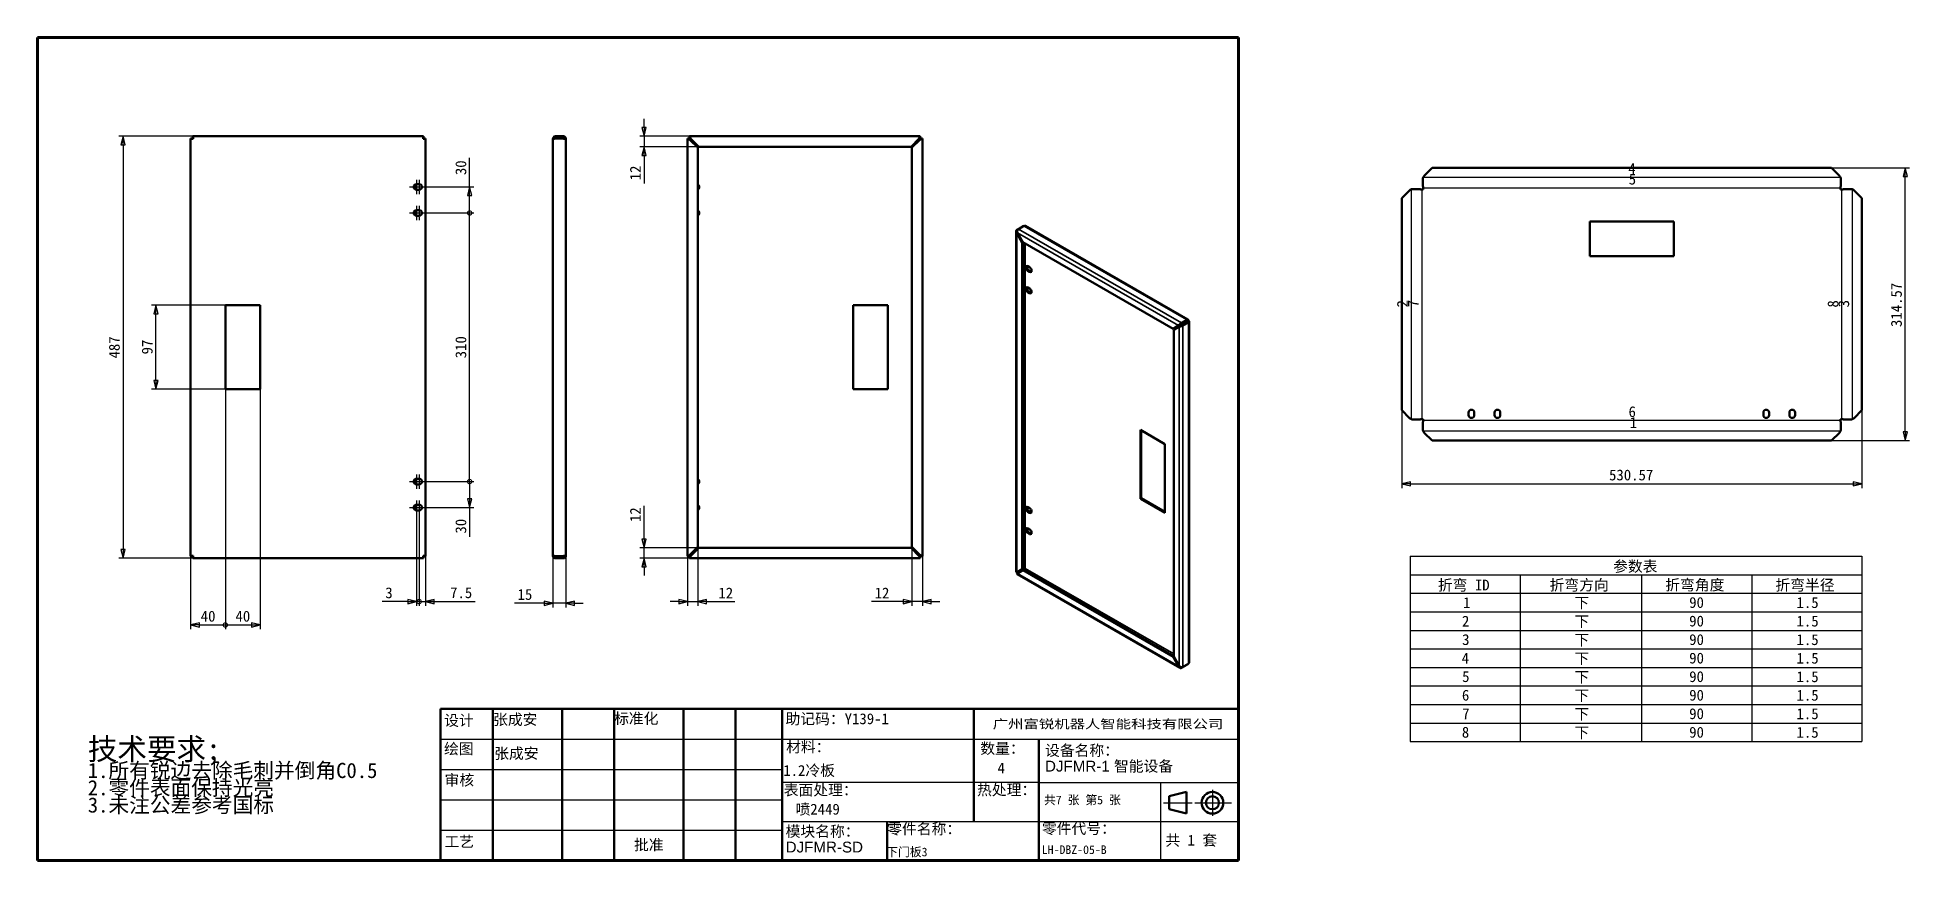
# Model space of a CAD drawing. Header units: millimetres. Extents: x 50 to 2209, y 50 to 1000.
import ezdxf
from ezdxf.enums import TextEntityAlignment as Align

# ---------------------------------------------------------------- set-up
doc = ezdxf.new("R2010")
doc.units = ezdxf.units.MM
doc.header["$LTSCALE"] = 5
doc.linetypes.add('CHAIN', pattern=[0.3543, 0.2362, -0.0295, 0.0591, -0.0295])
for name, color, linetype, lineweight in [('中心标记 (ISO)', 1, 'Continuous', 25), ('中心线 (ISO)', 1, 'Continuous', 25), ('可见 (ISO)', 7, 'Continuous', 50), ('可见窄的 (ISO)', 7, 'Continuous', 35), ('图框 (ISO)', 7, 'Continuous', 70), ('尺寸 (ISO)', 5, 'Continuous', 25), ('标题 (ISO)', 7, 'Continuous', 50), ('符号 (ISO)', 7, 'Continuous', 25)]:
    doc.layers.add(name, color=color, linetype=linetype, lineweight=lineweight)
doc.styles.add('文本样式126', font='', dxfattribs={"width": 1.3})
doc.styles.add('文本样式19', font='tahoma.ttf')
doc.styles.add('文本样式91', font='')
doc.styles.add('注释文本 (ISO)', font='')
doc.styles.get('文本样式126').set_extended_font_data('FangSong')
doc.styles.get('文本样式91').set_extended_font_data('FangSong')
doc.styles.get('注释文本 (ISO)').set_extended_font_data('FangSong')
doc.dimstyles.new('默认 (GB)', dxfattribs={"dimscale": 5, "dimtxt": 2.5, "dimasz": 2, "dimexe": 1, "dimexo": 0, "dimgap": 0.75, "dimtad": 1, "dimtoh": 1, "dimrnd": 1e-08, "dimdsep": 46, "dimtxsty": '注释文本 (ISO)', "dimblk": 'Filled-2', "dimcen": 0.09, "dimdle": 10, "dimclrd": 256, "dimclre": 256, "dimclrt": 256, "dimaunit": 1, "dimadec": 3, "dimazin": 2, "dimtfac": 0.52, "dimtmove": 0, "dimatfit": 3, "dimldrblk": 'Filled-1', "dimfxl": 0, "dimtolj": 1, "dimlwd": -1, "dimlwe": -1, "dimarcsym": 0})

msp = doc.modelspace()

# ---------------------------------------------------------------- texts
at = {"layer": '符号 (ISO)', "char_height": 12.5, "attachment_point": 1, "style": '注释文本 (ISO)'}
for s, insert, width in [('{4}', (1157.169, 163.037), 30), ('{喷2449}', (924.242, 115.585), 56.14035)]:
    msp.add_mtext(s, dxfattribs=dict(at, insert=insert, width=width))

# ---------------------------------------------------------------- blocks, each defined once
blk = doc.blocks.new('图框 A3-A4')
at = {"layer": '图框 (ISO)'}
for p, q in [((287, 200), (10, 200)), ((10, 200), (10, 10)), ((287, 10), (287, 200)), ((10, 10), (287, 10))]:
    blk.add_line(p, q, dxfattribs=at)
blk = doc.blocks.new('标题栏 GB1')
at = {"layer": '标题 (ISO)'}
for p, q in [((194.57, 65.23), (194.57, 72.23)), ((194.57, 72.23), (378.57, 72.23)), ((206.57, 65.23), (206.57, 72.23)), ((222.57, 65.23), (222.57, 72.23)), ((234.57, 65.23), (234.57, 72.23)), ((250.57, 65.23), (250.57, 72.23)), ((262.57, 65.23), (262.57, 72.23)), ((273.31, 65.23), (273.31, 72.23)), ((317.57, 65.23), (317.57, 72.23)), ((378.57, 72.23), (378.57, 65.23)), ((194.57, 37.23), (194.57, 65.23)), ((206.57, 37.23), (206.57, 65.23)), ((222.57, 44.23), (222.57, 65.23)), ((234.57, 37.23), (234.57, 65.23)), ((250.57, 37.23), (250.57, 65.23)), ((262.57, 37.23), (262.57, 65.23)), ((273.31, 65.23), (273.31, 37.23)), ((317.57, 55.23), (317.57, 65.23)), ((378.57, 65.23), (378.57, 37.23)), ((317.57, 55.23), (317.57, 46.23)), ((366.57, 53.06), (362.57, 52.06)), ((362.57, 52.06), (362.57, 49.06)), ((366.57, 48.06), (366.57, 53.06)), ((362.57, 49.06), (366.57, 48.06)), ((222.57, 44.23), (222.57, 37.23)), ((297.57, 46.23), (297.57, 37.23)), ((378.57, 37.23), (194.57, 37.23))]:
    blk.add_line(p, q, dxfattribs=at)
at = {"layer": '标题 (ISO)', "lineweight": 25}
for p, q in [((194.57, 65.23), (273.31, 65.23)), ((273.31, 65.23), (378.57, 65.23)), ((194.57, 58.23), (273.31, 58.23)), ((332.57, 55.23), (273.31, 55.23)), ((332.57, 55.23), (378.57, 55.23)), ((360.57, 55.23), (360.57, 46.23)), ((372.58, 53.56), (372.58, 47.56)), ((194.57, 51.23), (273.31, 51.23)), ((361.32, 50.56), (367.88, 50.56)), ((368.55, 50.56), (370.07, 50.56)), ((370.07, 50.56), (376.97, 50.56)), ((194.57, 44.23), (273.31, 44.23)), ((273.31, 46.23), (378.57, 46.23)), ((360.57, 46.23), (360.57, 37.23))]:
    blk.add_line(p, q, dxfattribs=at)
at = {"layer": '标题 (ISO)', "lineweight": 50}
blk.add_line((332.57, 65.23), (332.57, 37.23), dxfattribs=at)
at = {"layer": '标题 (ISO)'}
for radius in [2.5, 1.5]:
    blk.add_circle((372.57, 50.56), radius, dxfattribs=at)
at = {"layer": '标题 (ISO)', "style": '文本样式126', "width": 1.3}
blk.add_text('广州富锐机器人智能科技有限公司', height=2, dxfattribs=at).set_placement((348.5, 68.73), align=Align.MIDDLE_CENTER)
at = {"layer": '标题 (ISO)', "char_height": 2.5, "style": '注释文本 (ISO)'}
for s, insert, attachment_point in [('\\f仿宋|b0|i0;设计', (195.38, 70.83), 1), ('张成安', (206.66, 71.05), 1), ('\\f仿宋|b0|i0;标准化', (234.57, 71.28), 1), ('助记码：Y139-1', (274.11, 71.21), 1), ('\\f仿宋|b0|i0;材料：', (274.24, 64.72), 1), ('\\f仿宋|b0|i0;绘图', (195.35, 64.28), 1), ('张成安', (206.92, 63.22), 1), ('\\f仿宋|b0|i0;数量：', (319.04, 64.37), 1), ('\\f仿宋|b0|i0;审核', (195.48, 57.07), 1), ('\\f仿宋|b0|i0;热处理：', (318.29, 54.82), 1), ('\\f仿宋|b0|i0;零件名称：', (297.57, 45.8), 1), ('\\f仿宋|b0|i0;零件代号：', (333.25, 45.9), 1), ('\\f仿宋|b0|i0;批准', (242.57, 40.73), 5)]:
    blk.add_mtext(s, dxfattribs=dict(at, insert=insert, attachment_point=attachment_point))
at = {"layer": '标题 (ISO)', "char_height": 2.5, "attachment_point": 1, "line_spacing_factor": 0.872369, "style": '注释文本 (ISO)'}
for s, insert in [('设备名称：\\P\\fArial|b0|i0;\\H2.5000;DJFMR-1 智能设备', (333.96, 63.91)), ('模块名称：\\P\\fArial|b0|i0;\\H2.5000;DJFMR-SD', (274.14, 45.23))]:
    blk.add_mtext(s, dxfattribs=dict(at, insert=insert))
at = {"layer": '标题 (ISO)', "char_height": 2.5, "attachment_point": 1, "style": '注释文本 (ISO)'}
for s, insert, width in [('\\f仿宋|b0|i0;表面处理：', (273.7, 54.78), 18.7135), ('\\f仿宋|b0|i0;工艺', (195.45, 42.85), 7.4854), ('  共 1 套', (358.32, 43.18), 17.7919)]:
    blk.add_mtext(s, dxfattribs=dict(at, insert=insert, width=width))
at = {"layer": '标题 (ISO)', "insert": (333.72, 52.22), "char_height": 2, "width": 27.2374, "attachment_point": 1, "line_spacing_factor": 0.856364, "style": '注释文本 (ISO)'}
blk.add_mtext('\\f仿宋|b0|i0;\\H2.0000;共7 张 第5 张', dxfattribs=at)
at = {"layer": '标题 (ISO)'}
for tag, p, height, style in [('材料_001', (273.59, 56.78), 2.5, '注释文本 (ISO)'), ('零件代号_001', (297.32, 38.21), 2, '文本样式91'), ('描述_001', (333.22, 38.74), 2, '文本样式91')]:
    blk.add_attdef(tag, p, '', height=height, dxfattribs=dict(at, style=style))
at = {"layer": '标题 (ISO)', "style": '文本样式91'}
blk.add_attdef('热处理', text='', height=2, dxfattribs=at).set_placement((318.2, 50.63), align=Align.TOP_LEFT)
at = {"layer": '标题 (ISO)', "style": '文本样式19'}
for tag, p in [('工程核准人', (256.57, 40.73)), ('工程批准日期', (267.94, 40.73))]:
    blk.add_attdef(tag, text='', height=1, dxfattribs=at).set_placement(p, align=Align.MIDDLE_CENTER)
blk = doc.blocks.new('Filled-2')
at = {"color": 0}
for p, q in [((0, 0), (-1, 0.25)), ((-1, 0.25), (-1, -0.25)), ((-1, 0), (0, 0)), ((-1, -0.25), (0, 0))]:
    blk.add_line(p, q, dxfattribs=at)
at = {"color": 0, "flags": 128}
blk.add_lwpolyline([(-1, -0.25), (0, 0)], dxfattribs=at)
at = {"color": 0}
blk.add_solid([(-1, -0.25), (0, 0), (-1, 0.25), (-1, -0.25)], dxfattribs=at)
blk = doc.blocks.new('*D8')
at = {"layer": 'Defpoints', "color": 0}
for p in [(229.7, 885.9), (148.8, 398.9), (229.7, 398.9)]:
    blk.add_point(p, dxfattribs=at)
at = {"layer": '尺寸 (ISO)'}
for p, q in [((229.7, 885.9), (143.8, 885.9)), ((148.8, 875.9), (148.8, 408.9)), ((229.7, 398.9), (143.8, 398.9))]:
    blk.add_line(p, q, dxfattribs=at)
at = {"layer": '尺寸 (ISO)', "xscale": 10, "yscale": 10, "zscale": 10}
for p, rotation in [((148.8, 885.9), 90), ((148.8, 398.9), 270)]:
    blk.add_blockref('Filled-2', p, dxfattribs=dict(at, rotation=rotation))
at = {"layer": '尺寸 (ISO)', "insert": (132.4, 629.5), "char_height": 12.5, "attachment_point": 1, "rotation": 90, "style": '注释文本 (ISO)'}
blk.add_mtext('\\A1;487', dxfattribs=at)
blk = doc.blocks.new('Filled-1')
at = {"color": 0}
for p, q in [((0, 0), (-1, 0.125)), ((-1, 0.125), (-1, -0.125)), ((-1, 0), (0, 0)), ((-1, -0.125), (0, 0))]:
    blk.add_line(p, q, dxfattribs=at)
at = {"color": 0, "flags": 128}
blk.add_lwpolyline([(-1, -0.125), (0, 0)], dxfattribs=at)
at = {"color": 0}
blk.add_solid([(-1, -0.125), (0, 0), (-1, 0.125), (-1, -0.125)], dxfattribs=at)
blk = doc.blocks.new('*D9')
at = {"layer": 'Defpoints', "color": 0}
for p in [(186.7, 690.9), (266.7, 690.9), (266.7, 593.9)]:
    blk.add_point(p, dxfattribs=at)
at = {"layer": '尺寸 (ISO)'}
for p, q in [((266.7, 690.9), (181.7, 690.9)), ((186.7, 603.9), (186.7, 680.9)), ((266.7, 593.9), (181.7, 593.9))]:
    blk.add_line(p, q, dxfattribs=at)
at = {"layer": '尺寸 (ISO)', "xscale": 10, "yscale": 10, "zscale": 10}
for p, rotation in [((186.7, 690.9), 90), ((186.7, 593.9), 270)]:
    blk.add_blockref('Filled-2', p, dxfattribs=dict(at, rotation=rotation))
at = {"layer": '尺寸 (ISO)', "insert": (170.3, 634.2), "char_height": 12.5, "attachment_point": 1, "rotation": 90, "style": '注释文本 (ISO)'}
blk.add_mtext('\\A1;97', dxfattribs=at)
blk = doc.blocks.new('_DotSmall')
at = {"color": 0, "linetype": 'ByBlock', "const_width": 0.5}
blk.add_lwpolyline([(-0.0625, 0, 1), (0.0625, 0, 1)], format="xyb", close=True, dxfattribs=at)
blk = doc.blocks.new('*D10')
at = {"layer": 'Defpoints', "color": 0}
for p in [(498.4, 797.4), (548.4, 797.4), (498.4, 487.4)]:
    blk.add_point(p, dxfattribs=at)
at = {"layer": '尺寸 (ISO)'}
for p, q in [((498.4, 797.4), (553.4, 797.4)), ((548.4, 487.4), (548.4, 797.4)), ((498.4, 487.4), (553.4, 487.4))]:
    blk.add_line(p, q, dxfattribs=at)
at = {"layer": '尺寸 (ISO)', "xscale": 10, "yscale": 10, "zscale": 10}
for p, rotation in [((548.4, 797.4), 90), ((548.4, 487.4), 270)]:
    blk.add_blockref('_DotSmall', p, dxfattribs=dict(at, rotation=rotation))
at = {"layer": '尺寸 (ISO)', "insert": (532, 629.7), "char_height": 12.5, "attachment_point": 1, "rotation": 90, "style": '注释文本 (ISO)'}
blk.add_mtext('\\A1;310', dxfattribs=at)
blk = doc.blocks.new('*D12')
at = {"layer": 'Defpoints', "color": 0}
for p in [(498.4, 487.4), (548.4, 487.4), (498.4, 457.4)]:
    blk.add_point(p, dxfattribs=at)
at = {"layer": '尺寸 (ISO)'}
for p, q in [((498.4, 487.4), (553.4, 487.4)), ((548.4, 487.4), (548.4, 467.4)), ((498.4, 457.4), (553.4, 457.4)), ((548.4, 457.4), (548.4, 423.6))]:
    blk.add_line(p, q, dxfattribs=at)
at = {"layer": '尺寸 (ISO)', "xscale": 10, "yscale": 10, "zscale": 10}
for name, p, rotation in [('_DotSmall', (548.4, 487.4), 90), ('Filled-2', (548.4, 457.4), 270)]:
    blk.add_blockref(name, p, dxfattribs=dict(at, rotation=rotation))
at = {"layer": '尺寸 (ISO)', "insert": (532, 427.4), "char_height": 12.5, "attachment_point": 1, "rotation": 90, "style": '注释文本 (ISO)'}
blk.add_mtext('\\A1;30', dxfattribs=at)
blk = doc.blocks.new('*D13')
at = {"layer": 'Defpoints', "color": 0}
for p in [(498.4, 827.4), (548.4, 827.4), (498.4, 797.4)]:
    blk.add_point(p, dxfattribs=at)
at = {"layer": '尺寸 (ISO)'}
for p, q in [((548.4, 827.4), (548.4, 861.2)), ((498.4, 827.4), (553.4, 827.4)), ((548.4, 797.4), (548.4, 817.4)), ((498.4, 797.4), (553.4, 797.4))]:
    blk.add_line(p, q, dxfattribs=at)
at = {"layer": '尺寸 (ISO)', "xscale": 10, "yscale": 10, "zscale": 10}
for name, p, rotation in [('Filled-2', (548.4, 827.4), 90), ('_DotSmall', (548.4, 797.4), 270)]:
    blk.add_blockref(name, p, dxfattribs=dict(at, rotation=rotation))
at = {"layer": '尺寸 (ISO)', "insert": (532, 841.1), "char_height": 12.5, "attachment_point": 1, "rotation": 90, "style": '注释文本 (ISO)'}
blk.add_mtext('\\A1;30', dxfattribs=at)
blk = doc.blocks.new('*D14')
at = {"layer": 'Defpoints', "color": 0}
for p in [(266.7, 593.9), (226.7, 401.9), (266.7, 321.9)]:
    blk.add_point(p, dxfattribs=at)
at = {"layer": '尺寸 (ISO)'}
for p, q in [((266.7, 593.9), (266.7, 316.9)), ((226.7, 401.9), (226.7, 316.9)), ((236.7, 321.9), (266.7, 321.9))]:
    blk.add_line(p, q, dxfattribs=at)
at = {"layer": '尺寸 (ISO)', "xscale": 10, "yscale": 10, "zscale": 10, "rotation": 180}
blk.add_blockref('Filled-2', (226.7, 321.9), dxfattribs=at)
at = {"layer": '尺寸 (ISO)', "xscale": 10, "yscale": 10, "zscale": 10}
blk.add_blockref('_DotSmall', (266.7, 321.9), dxfattribs=at)
at = {"layer": '尺寸 (ISO)', "insert": (238.3, 338.3), "char_height": 12.5, "attachment_point": 1, "style": '注释文本 (ISO)'}
blk.add_mtext('\\A1;40', dxfattribs=at)
blk = doc.blocks.new('*D15')
at = {"layer": 'Defpoints', "color": 0}
for p in [(266.7, 593.9), (306.7, 593.9), (306.7, 321.9)]:
    blk.add_point(p, dxfattribs=at)
at = {"layer": '尺寸 (ISO)'}
for p, q in [((266.7, 593.9), (266.7, 316.9)), ((306.7, 593.9), (306.7, 316.9)), ((266.7, 321.9), (296.7, 321.9))]:
    blk.add_line(p, q, dxfattribs=at)
at = {"layer": '尺寸 (ISO)', "xscale": 10, "yscale": 10, "zscale": 10, "rotation": 180}
blk.add_blockref('_DotSmall', (266.7, 321.9), dxfattribs=at)
at = {"layer": '尺寸 (ISO)', "xscale": 10, "yscale": 10, "zscale": 10}
blk.add_blockref('Filled-2', (306.7, 321.9), dxfattribs=at)
at = {"layer": '尺寸 (ISO)', "insert": (278.4, 338.3), "char_height": 12.5, "attachment_point": 1, "style": '注释文本 (ISO)'}
blk.add_mtext('\\A1;40', dxfattribs=at)
blk = doc.blocks.new('*D16')
at = {"layer": 'Defpoints', "color": 0}
for p in [(644.5, 402.9), (659.5, 401.9), (659.5, 347)]:
    blk.add_point(p, dxfattribs=at)
at = {"layer": '尺寸 (ISO)'}
for p, q in [((644.5, 402.9), (644.5, 342)), ((659.5, 401.9), (659.5, 342)), ((634.5, 347), (600, 347)), ((659.5, 347), (644.5, 347)), ((669.5, 347), (679.5, 347))]:
    blk.add_line(p, q, dxfattribs=at)
at = {"layer": '尺寸 (ISO)', "xscale": 10, "yscale": 10, "zscale": 10}
blk.add_blockref('Filled-2', (644.5, 347), dxfattribs=at)
at = {"layer": '尺寸 (ISO)', "xscale": 10, "yscale": 10, "zscale": 10, "rotation": 180}
blk.add_blockref('Filled-2', (659.5, 347), dxfattribs=at)
at = {"layer": '尺寸 (ISO)', "insert": (603.7, 363.4), "char_height": 12.5, "attachment_point": 1, "style": '注释文本 (ISO)'}
blk.add_mtext('\\A1;15', dxfattribs=at)
blk = doc.blocks.new('*D17')
at = {"layer": 'Defpoints', "color": 0}
for p in [(487.2, 454.1), (490.2, 454.1), (490.2, 348.9)]:
    blk.add_point(p, dxfattribs=at)
at = {"layer": '尺寸 (ISO)'}
for p, q in [((487.2, 454.1), (487.2, 343.9)), ((490.2, 454.1), (490.2, 343.9)), ((477.2, 348.9), (447.5, 348.9)), ((490.2, 348.9), (487.2, 348.9)), ((490.2, 348.9), (510.2, 348.9))]:
    blk.add_line(p, q, dxfattribs=at)
at = {"layer": '尺寸 (ISO)', "xscale": 10, "yscale": 10, "zscale": 10}
blk.add_blockref('Filled-2', (487.2, 348.9), dxfattribs=at)
at = {"layer": '尺寸 (ISO)', "xscale": 10, "yscale": 10, "zscale": 10, "rotation": 180}
blk.add_blockref('_DotSmall', (490.2, 348.9), dxfattribs=at)
at = {"layer": '尺寸 (ISO)', "insert": (451.2, 365.3), "char_height": 12.5, "attachment_point": 1, "style": '注释文本 (ISO)'}
blk.add_mtext('\\A1;3', dxfattribs=at)
blk = doc.blocks.new('*D18')
at = {"layer": 'Defpoints', "color": 0}
for p in [(490.2, 454.1), (497.7, 401.9), (497.7, 348.9)]:
    blk.add_point(p, dxfattribs=at)
at = {"layer": '尺寸 (ISO)'}
for p, q in [((490.2, 454.1), (490.2, 343.9)), ((497.7, 401.9), (497.7, 343.9)), ((490.2, 348.9), (480.2, 348.9)), ((490.2, 348.9), (497.7, 348.9)), ((507.7, 348.9), (554.8, 348.9))]:
    blk.add_line(p, q, dxfattribs=at)
at = {"layer": '尺寸 (ISO)', "xscale": 10, "yscale": 10, "zscale": 10}
blk.add_blockref('_DotSmall', (490.2, 348.9), dxfattribs=at)
at = {"layer": '尺寸 (ISO)', "xscale": 10, "yscale": 10, "zscale": 10, "rotation": 180}
blk.add_blockref('Filled-2', (497.7, 348.9), dxfattribs=at)
at = {"layer": '尺寸 (ISO)', "insert": (525.9, 365.4), "char_height": 12.5, "attachment_point": 1, "style": '注释文本 (ISO)'}
blk.add_mtext('\\A1;7.5', dxfattribs=at)
blk = doc.blocks.new('*D19')
at = {"layer": 'Defpoints', "color": 0}
for p in [(811.5, 411.9), (799.5, 401.4), (811.5, 348.9)]:
    blk.add_point(p, dxfattribs=at)
at = {"layer": '尺寸 (ISO)'}
for p, q in [((811.5, 411.9), (811.5, 343.9)), ((799.5, 401.4), (799.5, 343.9)), ((789.5, 348.9), (779.5, 348.9)), ((799.5, 348.9), (811.5, 348.9)), ((821.5, 348.9), (854.1, 348.9))]:
    blk.add_line(p, q, dxfattribs=at)
at = {"layer": '尺寸 (ISO)', "xscale": 10, "yscale": 10, "zscale": 10}
blk.add_blockref('Filled-2', (799.5, 348.9), dxfattribs=at)
at = {"layer": '尺寸 (ISO)', "xscale": 10, "yscale": 10, "zscale": 10, "rotation": 180}
blk.add_blockref('Filled-2', (811.5, 348.9), dxfattribs=at)
at = {"layer": '尺寸 (ISO)', "insert": (835.3, 365.1), "char_height": 12.5, "attachment_point": 1, "style": '注释文本 (ISO)'}
blk.add_mtext('\\A1;12', dxfattribs=at)
blk = doc.blocks.new('*D20')
at = {"layer": 'Defpoints', "color": 0}
for p in [(1058.5, 411.9), (1070.5, 401.4), (1058.5, 348.9)]:
    blk.add_point(p, dxfattribs=at)
at = {"layer": '尺寸 (ISO)'}
for p, q in [((1058.5, 411.9), (1058.5, 343.9)), ((1070.5, 401.4), (1070.5, 343.9)), ((1048.5, 348.9), (1011.7, 348.9)), ((1070.5, 348.9), (1058.5, 348.9)), ((1080.5, 348.9), (1090.5, 348.9))]:
    blk.add_line(p, q, dxfattribs=at)
at = {"layer": '尺寸 (ISO)', "xscale": 10, "yscale": 10, "zscale": 10}
blk.add_blockref('Filled-2', (1058.5, 348.9), dxfattribs=at)
at = {"layer": '尺寸 (ISO)', "xscale": 10, "yscale": 10, "zscale": 10, "rotation": 180}
blk.add_blockref('Filled-2', (1070.5, 348.9), dxfattribs=at)
at = {"layer": '尺寸 (ISO)', "insert": (1015.5, 365.1), "char_height": 12.5, "attachment_point": 1, "style": '注释文本 (ISO)'}
blk.add_mtext('\\A1;12', dxfattribs=at)
blk = doc.blocks.new('*D21')
at = {"layer": 'Defpoints', "color": 0}
for p in [(749.5, 410.9), (812.6, 410.9), (802.1, 398.9)]:
    blk.add_point(p, dxfattribs=at)
at = {"layer": '尺寸 (ISO)'}
for p, q in [((749.5, 420.9), (749.5, 459.6)), ((812.6, 410.9), (744.5, 410.9)), ((749.5, 398.9), (749.5, 410.9)), ((802.1, 398.9), (744.5, 398.9)), ((749.5, 388.9), (749.5, 378.9))]:
    blk.add_line(p, q, dxfattribs=at)
at = {"layer": '尺寸 (ISO)', "xscale": 10, "yscale": 10, "zscale": 10}
for p, rotation in [((749.5, 410.9), 270), ((749.5, 398.9), 90)]:
    blk.add_blockref('Filled-2', p, dxfattribs=dict(at, rotation=rotation))
at = {"layer": '尺寸 (ISO)', "insert": (733.3, 440.7), "char_height": 12.5, "attachment_point": 1, "rotation": 90, "style": '注释文本 (ISO)'}
blk.add_mtext('\\A1;12', dxfattribs=at)
blk = doc.blocks.new('*D22')
at = {"layer": 'Defpoints', "color": 0}
for p in [(802.1, 885.9), (749.5, 873.9), (812.6, 873.9)]:
    blk.add_point(p, dxfattribs=at)
at = {"layer": '尺寸 (ISO)'}
for p, q in [((802.1, 885.9), (744.5, 885.9)), ((749.5, 895.9), (749.5, 905.9)), ((749.5, 885.9), (749.5, 873.9)), ((812.6, 873.9), (744.5, 873.9)), ((749.5, 863.9), (749.5, 831.3))]:
    blk.add_line(p, q, dxfattribs=at)
at = {"layer": '尺寸 (ISO)', "xscale": 10, "yscale": 10, "zscale": 10}
for p, rotation in [((749.5, 885.9), 270), ((749.5, 873.9), 90)]:
    blk.add_blockref('Filled-2', p, dxfattribs=dict(at, rotation=rotation))
at = {"layer": '尺寸 (ISO)', "insert": (733.3, 835.1), "char_height": 12.5, "attachment_point": 1, "rotation": 90, "style": '注释文本 (ISO)'}
blk.add_mtext('\\A1;12', dxfattribs=at)
blk = doc.blocks.new('加工')
at = {"layer": '符号 (ISO)', "insert": (-36.68, 11.05), "char_height": 2.5, "width": 80.4946, "attachment_point": 1, "line_spacing_factor": 0.683636, "style": '注释文本 (ISO)'}
blk.add_mtext('{\\H2x;技术要求;\\P\\H0.7x;1.所有锐边去除毛刺并倒角C0.5\\H2.125x; \\H0.47059x;\\P2.零件表面保持光亮\\H1.8404x; \\H0.54337x;\\P3.未注公差参考国标\\H1.8095x; }', dxfattribs=at)
blk = doc.blocks.new('*D23')
at = {"layer": 'Defpoints', "color": 0}
for p in [(1623.4, 569.6), (2154, 569.6), (2154, 484.8)]:
    blk.add_point(p, dxfattribs=at)
at = {"layer": '尺寸 (ISO)'}
for p, q in [((1623.4, 569.6), (1623.4, 479.8)), ((2154, 569.6), (2154, 479.8)), ((1633.4, 484.8), (2144, 484.8))]:
    blk.add_line(p, q, dxfattribs=at)
at = {"layer": '尺寸 (ISO)', "xscale": 10, "yscale": 10, "zscale": 10, "rotation": 180}
blk.add_blockref('Filled-2', (1623.4, 484.8), dxfattribs=at)
at = {"layer": '尺寸 (ISO)', "xscale": 10, "yscale": 10, "zscale": 10}
blk.add_blockref('Filled-2', (2154, 484.8), dxfattribs=at)
at = {"layer": '尺寸 (ISO)', "insert": (1862.4, 501.3), "char_height": 12.5, "attachment_point": 1, "style": '注释文本 (ISO)'}
blk.add_mtext('\\A1;530.57', dxfattribs=at)
blk = doc.blocks.new('*D24')
at = {"layer": 'Defpoints', "color": 0}
for p in [(2119.1, 849.4), (2204, 849.4), (2119.1, 534.8)]:
    blk.add_point(p, dxfattribs=at)
at = {"layer": '尺寸 (ISO)'}
for p, q in [((2119.1, 849.4), (2209, 849.4)), ((2204, 544.8), (2204, 839.4)), ((2119.1, 534.8), (2209, 534.8))]:
    blk.add_line(p, q, dxfattribs=at)
at = {"layer": '尺寸 (ISO)', "xscale": 10, "yscale": 10, "zscale": 10}
for p, rotation in [((2204, 849.4), 90), ((2204, 534.8), 270)]:
    blk.add_blockref('Filled-2', p, dxfattribs=dict(at, rotation=rotation))
at = {"layer": '尺寸 (ISO)', "insert": (2187.5, 665.8), "char_height": 12.5, "attachment_point": 1, "rotation": 90, "style": '注释文本 (ISO)'}
blk.add_mtext('\\A1;314.57', dxfattribs=at)
blk = doc.blocks.new('表格5')
at = {"layer": '符号 (ISO)'}
for p, q in [((326.61, 80.26), (430.78, 80.26)), ((326.61, 80.26), (326.61, 75.98)), ((430.78, 80.26), (430.78, 75.98)), ((326.61, 75.98), (430.78, 75.98)), ((326.61, 75.98), (326.61, 71.7)), ((352.01, 75.98), (352.01, 71.7)), ((379.98, 75.98), (379.98, 71.7)), ((405.38, 75.98), (405.38, 71.7)), ((430.78, 75.98), (430.78, 71.7)), ((326.61, 71.7), (430.78, 71.7)), ((326.61, 71.7), (326.61, 37.47)), ((352.01, 71.7), (352.01, 37.47)), ((379.98, 71.7), (379.98, 37.47)), ((405.38, 71.7), (405.38, 37.47)), ((430.78, 71.7), (430.78, 37.47)), ((326.61, 67.42), (430.78, 67.42)), ((326.61, 63.14), (430.78, 63.14)), ((326.61, 58.86), (430.78, 58.86)), ((326.61, 54.59), (430.78, 54.59)), ((326.61, 50.31), (430.78, 50.31)), ((326.61, 46.03), (430.78, 46.03)), ((326.61, 41.75), (430.78, 41.75)), ((326.61, 37.47), (430.78, 37.47))]:
    blk.add_line(p, q, dxfattribs=at)
at = {"layer": '符号 (ISO)', "char_height": 2.5, "attachment_point": 7, "style": '注释文本 (ISO)'}
for s, insert in [('参数表', (373.42, 76.38)), ('折弯 ID', (333.01, 72.08)), ('折弯方向', (358.77, 72.08)), ('折弯角度', (385.45, 72.08)), ('折弯半径', (410.85, 72.08)), ('1', (338.82, 68.29)), ('下', (364.48, 67.97)), ('90', (390.97, 68.28)), ('1.5', (415.72, 68.26)), ('2', (338.56, 64.02)), ('下', (364.48, 63.69)), ('90', (390.97, 64)), ('1.5', (415.72, 63.99)), ('3', (338.6, 59.72)), ('下', (364.48, 59.41)), ('90', (390.97, 59.72)), ('1.5', (415.72, 59.71)), ('4', (338.5, 55.46)), ('下', (364.48, 55.13)), ('90', (390.97, 55.45)), ('1.5', (415.72, 55.43)), ('5', (338.6, 51.18)), ('下', (364.48, 50.85)), ('90', (390.97, 51.17)), ('1.5', (415.72, 51.15)), ('6', (338.55, 46.89)), ('下', (364.48, 46.58)), ('90', (390.97, 46.89)), ('1.5', (415.72, 46.87)), ('7', (338.61, 42.63)), ('下', (364.48, 42.3)), ('90', (390.97, 42.61)), ('1.5', (415.72, 42.6)), ('8', (338.53, 38.33)), ('下', (364.48, 38.02)), ('90', (390.97, 38.33)), ('1.5', (415.72, 38.32))]:
    blk.add_mtext(s, dxfattribs=dict(at, insert=insert))
blk = doc.blocks.new('2dTransSymbol13')
at = {"layer": '符号 (ISO)', "insert": (377.25, 109.85), "char_height": 2.5, "attachment_point": 7, "style": '注释文本 (ISO)'}
blk.add_mtext('1', dxfattribs=at)
blk = doc.blocks.new('2dTransSymbol14')
at = {"layer": '符号 (ISO)', "insert": (326.07, 137.67), "char_height": 2.5, "attachment_point": 7, "rotation": 90, "style": '注释文本 (ISO)'}
blk.add_mtext('2', dxfattribs=at)
blk = doc.blocks.new('2dTransSymbol15')
at = {"layer": '符号 (ISO)', "insert": (427.9, 137.7), "char_height": 2.5, "attachment_point": 7, "rotation": 90, "style": '注释文本 (ISO)'}
blk.add_mtext('3', dxfattribs=at)
blk = doc.blocks.new('2dTransSymbol16')
at = {"layer": '符号 (ISO)', "insert": (376.93, 168.48), "char_height": 2.5, "attachment_point": 7, "style": '注释文本 (ISO)'}
blk.add_mtext('4', dxfattribs=at)
blk = doc.blocks.new('2dTransSymbol17')
at = {"layer": '符号 (ISO)', "insert": (377.02, 166), "char_height": 2.5, "attachment_point": 7, "style": '注释文本 (ISO)'}
blk.add_mtext('5', dxfattribs=at)
blk = doc.blocks.new('2dTransSymbol18')
at = {"layer": '符号 (ISO)', "insert": (376.98, 112.33), "char_height": 2.5, "attachment_point": 7, "style": '注释文本 (ISO)'}
blk.add_mtext('6', dxfattribs=at)
blk = doc.blocks.new('2dTransSymbol19')
at = {"layer": '符号 (ISO)', "insert": (328.55, 137.72), "char_height": 2.5, "attachment_point": 7, "rotation": 90, "style": '注释文本 (ISO)'}
blk.add_mtext('7', dxfattribs=at)
blk = doc.blocks.new('2dTransSymbol20')
at = {"layer": '符号 (ISO)', "insert": (425.42, 137.64), "char_height": 2.5, "attachment_point": 7, "rotation": 90, "style": '注释文本 (ISO)'}
blk.add_mtext('8', dxfattribs=at)

# ---------------------------------------------------------------- dimensions: what is measured, and where the dimension line sits
at = {"layer": '尺寸 (ISO)'}
for base, p1, p2, angle, override, picture, middle in [((148.837, 398.889), (229.693, 885.889), (229.693, 398.889), 270, {"dimtoh": 0, "dimdec": 2, "dimtp": 0, "dimtm": 0, "dimtdec": 2, "dimtofl": 0, "dimatfit": 1}, '*D8', (148.837, 642.389)), ((749.524, 873.889), (802.085, 885.889), (812.585, 873.889), 270, {"dimtoh": 0, "dimdec": 2, "dimtp": 0, "dimtm": 0, "dimtdec": 2, "dimtofl": 1, "dimatfit": 1}, '*D22', (749.524, 842.603)), ((548.443, 827.389), (498.443, 797.389), (498.443, 827.389), 90, {"dimtoh": 0, "dimdec": 2, "dimblk1": 'DotSmall', "dimblk2": 'Filled-2', "dimsah": 1, "dimdle": 0, "dimtp": 0, "dimtm": 0, "dimtdec": 2, "dimtofl": 0, "dimatfit": 2}, '*D13', (548.443, 849.281)), ((2203.962, 849.358), (2119.115, 534.786), (2119.115, 849.358), 90, {"dimtoh": 0, "dimdec": 2, "dimtp": 0, "dimtm": 0, "dimtdec": 2, "dimtofl": 0, "dimatfit": 1}, '*D24', (2203.962, 692.172)), ((548.443, 797.389), (498.443, 487.389), (498.443, 797.389), 90, {"dimtoh": 0, "dimdec": 2, "dimblk1": 'DotSmall', "dimblk2": 'DotSmall', "dimsah": 1, "dimdle": 0, "dimtp": 0, "dimtm": 0, "dimtdec": 2, "dimtofl": 0, "dimatfit": 1}, '*D10', (548.443, 642.439)), ((186.693, 690.889), (266.693, 593.889), (266.693, 690.889), 90, {"dimtoh": 0, "dimdec": 2, "dimtp": 0, "dimtm": 0, "dimtdec": 2, "dimtofl": 0, "dimatfit": 1}, '*D9', (186.693, 642.389)), ((266.693, 321.889), (226.693, 401.889), (266.693, 593.889), 180, {"dimtoh": 0, "dimdec": 2, "dimblk1": 'Filled-2', "dimblk2": 'DotSmall', "dimsah": 1, "dimdle": 0, "dimtp": 0, "dimtm": 0, "dimtdec": 2, "dimtofl": 0, "dimatfit": 1}, '*D14', (246.643, 321.889)), ((306.693, 321.889), (266.693, 593.889), (306.693, 593.889), 180, {"dimtoh": 0, "dimdec": 2, "dimblk1": 'DotSmall', "dimblk2": 'Filled-2', "dimsah": 1, "dimdle": 0, "dimtp": 0, "dimtm": 0, "dimtdec": 2, "dimtofl": 0, "dimatfit": 1}, '*D15', (286.743, 321.889)), ((548.443, 487.389), (498.443, 457.389), (498.443, 487.389), 90, {"dimtoh": 0, "dimdec": 2, "dimblk1": 'Filled-2', "dimblk2": 'DotSmall', "dimsah": 1, "dimdle": 0, "dimtp": 0, "dimtm": 0, "dimtdec": 2, "dimtofl": 0, "dimatfit": 2}, '*D12', (548.443, 435.496)), ((490.193, 348.889), (487.193, 454.139), (490.193, 454.139), 180, {"dimtoh": 0, "dimdec": 2, "dimblk1": 'Filled-2', "dimblk2": 'DotSmall', "dimsah": 1, "dimdle": 0, "dimtp": 0, "dimtm": 0, "dimtdec": 2, "dimtofl": 1, "dimatfit": 1}, '*D17', (454.696, 348.889)), ((497.693, 348.889), (490.193, 454.139), (497.693, 401.889), 180, {"dimtoh": 0, "dimdec": 2, "dimblk1": 'DotSmall', "dimblk2": 'Filled-2', "dimsah": 1, "dimdle": 0, "dimtp": 0, "dimtm": 0, "dimtdec": 2, "dimtofl": 1, "dimatfit": 1}, '*D18', (538.454, 348.889)), ((749.524, 410.889), (802.085, 398.889), (812.585, 410.889), 90, {"dimtoh": 0, "dimdec": 2, "dimtp": 0, "dimtm": 0, "dimtdec": 2, "dimtofl": 1, "dimatfit": 1}, '*D21', (749.524, 448.275)), ((1058.524, 348.889), (1070.524, 401.449), (1058.524, 411.949), 180, {"dimtoh": 0, "dimdec": 2, "dimtp": 0, "dimtm": 0, "dimtdec": 2, "dimtofl": 1, "dimatfit": 1}, '*D20', (1022.992, 348.889))]:
    dim = msp.add_linear_dim(base=base, p1=p1, p2=p2, angle=angle, dimstyle='默认 (GB)', override=override, dxfattribs=at)
    dim.commit()
    dim.dimension.update_dxf_attribs({"geometry": picture, "text_midpoint": middle, "dimtype": 160})
for base, p1, p2, override, picture, middle in [((2153.962, 484.786), (1623.39, 569.632), (2153.962, 569.632), {"dimtoh": 0, "dimdec": 2, "dimtp": 0, "dimtm": 0, "dimtdec": 2, "dimtofl": 0, "dimatfit": 1}, '*D23', (1888.726, 484.786)), ((811.524, 348.889), (799.524, 401.449), (811.524, 411.949), {"dimtoh": 0, "dimdec": 2, "dimtp": 0, "dimtm": 0, "dimtdec": 2, "dimtofl": 1, "dimatfit": 1}, '*D19', (842.81, 348.889)), ((659.52, 346.998), (644.52, 402.949), (659.52, 401.889), {"dimtoh": 0, "dimdec": 2, "dimtp": 0, "dimtm": 0, "dimtdec": 2, "dimtofl": 1, "dimatfit": 1}, '*D16', (611.236, 346.998))]:
    dim = msp.add_linear_dim(base=base, p1=p1, p2=p2, dimstyle='默认 (GB)', override=override, dxfattribs=at)
    dim.commit()
    dim.dimension.update_dxf_attribs({"geometry": picture, "text_midpoint": middle, "dimtype": 160})

# ---------------------------------------------------------------- linework, layer by layer
at = {"layer": '中心标记 (ISO)', "linetype": 'CHAIN', "ltscale": 3.666884}
for p, q in [((487.193, 835.639), (487.193, 819.139)), ((490.193, 835.639), (490.193, 819.139)), ((487.193, 805.639), (487.193, 789.139)), ((490.193, 805.639), (490.193, 789.139)), ((487.193, 495.639), (487.193, 479.139)), ((490.193, 495.639), (490.193, 479.139)), ((487.193, 465.639), (487.193, 449.139)), ((490.193, 465.639), (490.193, 449.139))]:
    msp.add_line(p, q, dxfattribs=at)
at = {"layer": '中心线 (ISO)', "linetype": 'CHAIN', "ltscale": 4.333609}
for p, q in [((478.943, 827.389), (498.443, 827.389)), ((478.943, 797.389), (498.443, 797.389)), ((478.943, 487.389), (498.443, 487.389)), ((478.943, 457.389), (498.443, 457.389))]:
    msp.add_line(p, q, dxfattribs=at)
at = {"layer": '中心线 (ISO)'}
for p, q in [((1634.087, 824.572), (1634.087, 559.572)), ((1646.48, 824.572), (1646.48, 559.572)), ((1648.176, 838.661), (2129.176, 838.661)), ((1648.176, 826.268), (2129.176, 826.268)), ((2130.872, 559.572), (2130.872, 824.572)), ((2143.265, 559.572), (2143.265, 824.572)), ((2129.176, 557.875), (1648.176, 557.875)), ((2129.176, 545.482), (1648.176, 545.482))]:
    msp.add_line(p, q, dxfattribs=at)
at = {"layer": '可见 (ISO)'}
for p, q in [((229.693, 885.889), (229.253, 885.889)), ((229.253, 884.389), (229.253, 885.889)), ((229.693, 885.889), (229.693, 882.889)), ((229.693, 885.889), (494.693, 885.889)), ((495.132, 885.889), (494.693, 885.889)), ((494.693, 882.889), (494.693, 885.889)), ((495.132, 884.389), (495.132, 885.889)), ((656.52, 885.889), (647.52, 885.889)), ((656.52, 884.389), (656.52, 885.889)), ((802.085, 884.389), (802.085, 885.889)), ((802.085, 885.889), (1067.963, 885.889)), ((1067.963, 885.889), (1067.963, 884.389)), ((226.693, 883.328), (226.693, 882.889)), ((228.193, 883.328), (226.693, 883.328)), ((229.693, 882.889), (226.693, 882.889)), ((226.693, 401.889), (226.693, 882.889)), ((228.632, 882.889), (228.193, 883.328)), ((228.193, 882.889), (228.193, 883.328)), ((229.693, 883.949), (229.253, 884.389)), ((229.693, 884.389), (229.253, 884.389)), ((494.693, 883.949), (495.132, 884.389)), ((494.693, 884.389), (495.132, 884.389)), ((497.693, 882.889), (494.693, 882.889)), ((495.753, 882.889), (496.193, 883.328)), ((496.193, 883.328), (497.693, 883.328)), ((496.193, 882.889), (496.193, 883.328)), ((497.693, 882.889), (497.693, 883.328)), ((497.693, 882.889), (497.693, 401.889)), ((645.399, 882.889), (644.52, 882.889)), ((644.52, 882.889), (644.52, 881.828)), ((644.52, 402.949), (644.52, 881.828)), ((656.52, 884.389), (647.52, 884.389)), ((647.52, 883.328), (656.52, 883.328)), ((656.52, 883.328), (656.52, 882.889)), ((659.52, 882.889), (656.52, 882.889)), ((659.52, 882.889), (659.52, 401.889)), ((799.524, 883.328), (801.024, 883.328)), ((799.524, 401.449), (799.524, 883.328)), ((801.024, 883.328), (802.524, 881.828)), ((802.524, 882.889), (801.463, 882.889)), ((802.085, 884.389), (803.585, 882.889)), ((802.524, 882.889), (802.524, 883.949)), ((802.524, 881.828), (811.524, 872.828)), ((812.585, 873.889), (803.585, 882.889)), ((811.524, 872.828), (811.524, 411.949)), ((1057.463, 873.889), (812.585, 873.889)), ((1066.463, 882.889), (1057.463, 873.889)), ((1058.524, 872.828), (1067.524, 881.828)), ((1058.524, 411.949), (1058.524, 872.828)), ((1067.963, 884.389), (1066.463, 882.889)), ((1067.524, 882.889), (1067.524, 883.949)), ((1069.024, 883.328), (1067.524, 881.828)), ((1067.524, 882.889), (1068.585, 882.889)), ((1069.024, 883.328), (1070.524, 883.328)), ((1070.524, 883.328), (1070.524, 401.449)), ((1649.237, 840.358), (1658.237, 849.358)), ((1658.237, 849.358), (2119.115, 849.358)), ((2119.115, 849.358), (2128.115, 840.358)), ((485.693, 830.272), (485.693, 824.505)), ((487.193, 830.639), (490.193, 830.639)), ((490.193, 824.139), (487.193, 824.139)), ((1623.39, 814.511), (1632.39, 823.511)), ((1635.783, 825.011), (1644.783, 825.011)), ((1644.783, 825.011), (1644.783, 824.572)), ((1644.783, 824.572), (1648.176, 824.572)), ((1647.737, 827.965), (1647.737, 836.965)), ((1648.176, 827.965), (1647.737, 827.965)), ((1648.176, 824.572), (1648.176, 827.965)), ((2129.176, 827.965), (2129.176, 824.572)), ((2129.615, 827.965), (2129.176, 827.965)), ((2129.176, 824.572), (2132.569, 824.572)), ((2129.615, 836.965), (2129.615, 827.965)), ((2132.569, 825.011), (2141.569, 825.011)), ((2132.569, 824.572), (2132.569, 825.011)), ((2144.962, 823.511), (2153.962, 814.511)), ((485.693, 800.272), (485.693, 794.505)), ((487.193, 800.639), (490.193, 800.639)), ((1623.39, 569.632), (1623.39, 814.511)), ((2153.962, 814.511), (2153.962, 569.632)), ((490.193, 794.139), (487.193, 794.139)), ((1181.072, 778.741), (1179.399, 777.778)), ((1181.21, 778.828), (1187.574, 782.493)), ((1187.574, 782.493), (1187.885, 782.314)), ((1189.382, 782.461), (1376.765, 674.555)), ((1840.176, 787.572), (1937.176, 787.572)), ((1840.176, 747.572), (1840.176, 787.572)), ((1937.176, 787.572), (1937.176, 747.572)), ((1178.521, 382.957), (1178.521, 776.197)), ((1180.151, 774.541), (1179.399, 774.108)), ((1179.399, 774.108), (1185.763, 763.086)), ((1186.513, 763.521), (1180.149, 774.543)), ((1186.516, 763.519), (1185.763, 763.086)), ((1185.763, 763.086), (1185.763, 386.295)), ((1359.669, 663.807), (1186.513, 763.521)), ((1186.824, 763.342), (1186.824, 386.906)), ((1192.127, 735.923), (1194.248, 734.702)), ((1937.176, 747.572), (1840.176, 747.572)), ((1194.248, 729.388), (1192.127, 730.609)), ((1193.188, 731.22), (1195.309, 729.998)), ((266.693, 690.889), (306.693, 690.889)), ((266.693, 593.889), (266.693, 690.889)), ((306.693, 690.889), (306.693, 593.889)), ((990.524, 593.889), (990.524, 690.889)), ((990.524, 690.889), (1030.524, 690.889)), ((1030.524, 690.889), (1030.524, 593.889)), ((1192.127, 711.397), (1194.248, 710.175)), ((1194.248, 704.861), (1192.127, 706.083)), ((1193.188, 706.694), (1195.309, 705.472)), ((1375.578, 674.229), (1369.215, 670.564)), ((1375.578, 673.002), (1369.215, 669.337)), ((1376.328, 671.703), (1369.965, 668.038)), ((1371.025, 667.428), (1377.389, 671.092)), ((1375.268, 674.407), (1375.578, 674.229)), ((1375.578, 673.002), (1375.578, 674.229)), ((1376.328, 672.566), (1377.389, 673.176)), ((1376.328, 671.703), (1377.389, 671.092)), ((1377.389, 671.092), (1377.389, 670.733)), ((1378.268, 671.955), (1378.268, 278.715)), ((1366.033, 667.5), (1359.669, 663.807)), ((1360.729, 664.418), (1359.669, 663.807)), ((1360.419, 662.508), (1366.783, 666.201)), ((1360.419, 285.718), (1360.419, 662.508)), ((1367.093, 668.111), (1360.729, 664.418)), ((1367.093, 668.111), (1366.033, 667.5)), ((1367.843, 666.812), (1366.783, 666.201)), ((306.693, 593.889), (266.693, 593.889)), ((1030.524, 593.889), (990.524, 593.889)), ((1632.39, 560.632), (1623.39, 569.632)), ((1700.426, 564.072), (1700.426, 567.072)), ((1706.926, 567.072), (1706.926, 564.072)), ((1730.426, 564.072), (1730.426, 567.072)), ((1736.926, 567.072), (1736.926, 564.072)), ((2040.426, 564.072), (2040.426, 567.072)), ((2046.926, 567.072), (2046.926, 564.072)), ((2070.426, 564.072), (2070.426, 567.072)), ((2076.926, 567.072), (2076.926, 564.072)), ((2153.962, 569.632), (2144.962, 560.632)), ((1321.881, 467.649), (1321.881, 546.951)), ((1321.881, 546.951), (1350.166, 530.663)), ((1322.942, 546.34), (1322.942, 468.259)), ((1644.783, 559.132), (1635.783, 559.132)), ((1644.783, 559.572), (1644.783, 559.132)), ((1648.176, 559.572), (1644.783, 559.572)), ((1647.737, 556.179), (1648.176, 556.179)), ((1647.737, 547.179), (1647.737, 556.179)), ((1648.176, 556.179), (1648.176, 559.572)), ((1658.237, 534.786), (1649.237, 543.786)), ((2128.115, 543.786), (2119.115, 534.786)), ((2129.176, 559.572), (2129.176, 556.179)), ((2132.569, 559.572), (2129.176, 559.572)), ((2129.176, 556.179), (2129.615, 556.179)), ((2129.615, 556.179), (2129.615, 547.179)), ((2132.569, 559.132), (2132.569, 559.572)), ((2141.569, 559.132), (2132.569, 559.132)), ((1350.166, 530.663), (1350.166, 451.361)), ((2119.115, 534.786), (1658.237, 534.786)), ((485.693, 490.272), (485.693, 484.505)), ((487.193, 490.639), (490.193, 490.639)), ((490.193, 484.139), (487.193, 484.139)), ((485.693, 460.272), (485.693, 454.505)), ((487.193, 460.639), (490.193, 460.639)), ((490.193, 454.139), (487.193, 454.139)), ((1192.127, 457.957), (1194.248, 456.736)), ((1322.942, 468.259), (1321.881, 467.649)), ((1350.166, 451.361), (1321.881, 467.649)), ((1322.942, 468.259), (1350.166, 452.582)), ((1194.248, 451.422), (1192.127, 452.643)), ((1192.127, 433.431), (1194.248, 432.209)), ((1193.188, 453.254), (1195.309, 452.032)), ((811.524, 411.949), (802.524, 402.949)), ((803.585, 401.889), (812.585, 410.889)), ((812.585, 410.889), (1057.463, 410.889)), ((1057.463, 410.889), (1066.463, 401.889)), ((1067.524, 402.949), (1058.524, 411.949)), ((1194.248, 426.895), (1192.127, 428.117)), ((1193.188, 428.728), (1195.309, 427.506)), ((226.693, 401.889), (226.693, 401.449)), ((226.693, 401.889), (229.693, 401.889)), ((228.193, 401.449), (226.693, 401.449)), ((228.632, 401.889), (228.193, 401.449)), ((228.193, 401.889), (228.193, 401.449)), ((229.693, 400.828), (229.253, 400.389)), ((229.693, 400.389), (229.253, 400.389)), ((229.253, 400.389), (229.253, 398.889)), ((229.253, 398.889), (229.693, 398.889)), ((229.693, 401.889), (229.693, 398.889)), ((494.693, 398.889), (229.693, 398.889)), ((494.693, 401.889), (497.693, 401.889)), ((494.693, 398.889), (494.693, 401.889)), ((494.693, 400.828), (495.132, 400.389)), ((494.693, 400.389), (495.132, 400.389)), ((494.693, 398.889), (495.132, 398.889)), ((495.132, 400.389), (495.132, 398.889)), ((495.753, 401.889), (496.193, 401.449)), ((496.193, 401.889), (496.193, 401.449)), ((496.193, 401.449), (497.693, 401.449)), ((497.693, 401.449), (497.693, 401.889)), ((644.52, 402.949), (644.52, 401.889)), ((645.399, 401.889), (644.52, 401.889)), ((656.52, 401.449), (647.52, 401.449)), ((656.52, 400.389), (647.52, 400.389)), ((647.52, 398.889), (656.52, 398.889)), ((656.52, 401.889), (656.52, 401.449)), ((656.52, 401.889), (659.52, 401.889)), ((656.52, 400.389), (656.52, 398.889)), ((801.024, 401.449), (799.524, 401.449)), ((801.024, 401.449), (802.524, 402.949)), ((802.524, 401.889), (801.463, 401.889)), ((802.085, 400.389), (803.585, 401.889)), ((802.085, 398.889), (802.085, 400.389)), ((1067.963, 398.889), (802.085, 398.889)), ((802.524, 401.889), (802.524, 400.828)), ((1067.963, 400.389), (1066.463, 401.889)), ((1069.024, 401.449), (1067.524, 402.949)), ((1067.524, 401.889), (1068.585, 401.889)), ((1067.524, 401.889), (1067.524, 400.828)), ((1067.963, 400.389), (1067.963, 398.889)), ((1070.524, 401.449), (1069.024, 401.449)), ((1185.763, 386.295), (1179.399, 382.602)), ((1180.46, 383.213), (1179.399, 382.602)), ((1367.408, 272.449), (1180.022, 380.358)), ((1180.149, 381.303), (1186.513, 384.996)), ((1180.46, 383.213), (1186.824, 386.906)), ((1186.824, 386.873), (1180.46, 383.208)), ((1186.824, 386.906), (1185.763, 386.295)), ((1187.574, 385.607), (1186.513, 384.996)), ((1186.513, 384.996), (1359.669, 285.283)), ((1186.824, 386.906), (1186.824, 386.873)), ((1187.574, 385.607), (1360.419, 286.073)), ((1360.42, 285.716), (1359.669, 285.283)), ((1359.669, 285.283), (1366.033, 274.26)), ((1366.783, 274.695), (1360.419, 285.718)), ((1366.784, 274.693), (1366.033, 274.26)), ((1369.215, 272.418), (1375.578, 276.083)), ((1377.389, 277.134), (1371.025, 273.469)), ((1375.578, 276.091), (1375.578, 276.083)), ((1377.389, 277.493), (1377.389, 277.134))]:
    msp.add_line(p, q, dxfattribs=at)
for centre, radius, start, end in [((656.52, 882.889), 3, 0, 90), ((647.52, 882.889), 1.5, 90, 170.634461), ((656.52, 882.889), 1.5, 0, 90), ((487.193, 827.389), 3.25, 90, 270), ((490.193, 827.389), 3.25, 270, 90), ((810.024, 827.389), 3.25, 297.486426, 62.513574), ((487.193, 797.389), 3.25, 90, 270), ((490.193, 797.389), 3.25, 270, 90), ((810.024, 797.389), 3.25, 297.486426, 62.513574), ((1703.676, 567.072), 3.25, 0, 180), ((1703.676, 564.072), 3.25, 180, 0), ((1733.676, 567.072), 3.25, 0, 180), ((1733.676, 564.072), 3.25, 180, 0), ((2043.676, 567.072), 3.25, 0, 180), ((2043.676, 564.072), 3.25, 180, 0), ((2073.676, 567.072), 3.25, 0, 180), ((2073.676, 564.072), 3.25, 180, 0), ((487.193, 487.389), 3.25, 90, 270), ((490.193, 487.389), 3.25, 270, 90), ((810.024, 487.389), 3.25, 297.486426, 62.513574), ((487.193, 457.389), 3.25, 90, 270), ((490.193, 457.389), 3.25, 270, 90), ((810.024, 457.389), 3.25, 297.486426, 62.513574), ((647.52, 401.889), 1.5, 189.365539, 270), ((656.52, 401.889), 3, 270, 0), ((656.52, 401.889), 1.5, 270, 0)]:
    msp.add_arc(centre, radius, start, end, dxfattribs=at)
for centre, major_axis, ratio, start_param, end_param in [((1187.885, 779.862), (1.497, 2.6), 0.57809312, 0, 0.78346445), ((1192.127, 733.266), (-1.622, 2.816), 0.57809312, 5.49972085, 8.64131351), ((1193.188, 733.877), (-1.622, 2.816), 0.57809312, 0.33178133, 2.3581282), ((1194.248, 732.045), (1.622, -2.816), 0.57809312, 5.49972085, 8.64131351), ((1195.309, 732.655), (1.622, -2.816), 0.57809312, 5.49972085, 5.95140398), ((1192.127, 708.74), (-1.622, 2.816), 0.57809312, 5.49972085, 8.64131351), ((1193.188, 709.351), (-1.622, 2.816), 0.57809312, 0.33178133, 2.3581282), ((1194.248, 707.518), (1.622, -2.816), 0.57809312, 5.49972085, 8.64131351), ((1195.309, 708.129), (1.622, -2.816), 0.57809312, 5.49972085, 5.95140398), ((1368.154, 668.722), (1.5, 0.867), 0.00167248, 0.78443131, 2.35522764), ((1375.268, 671.955), (1.497, 2.6), 0.57809312, 5.49585344, 7.06664976), ((1375.268, 671.955), (0.749, 1.3), 0.57809312, 5.49585344, 6.7693984), ((1375.268, 671.955), (1.5, 0), 0.5758617, 5.79622571, 7.06858347), ((1375.268, 671.955), (3, 0), 0.5758617, 5.49778714, 7.06858347), ((1368.904, 667.423), (1.5, 0.867), 0.00167248, 0.78443131, 2.35522764), ((1192.127, 455.3), (-1.622, 2.816), 0.57809312, 5.49972085, 8.64131351), ((1193.188, 455.911), (-1.622, 2.816), 0.57809312, 0.33178133, 2.3581282), ((1194.248, 454.079), (1.622, -2.816), 0.57809312, 5.49972085, 8.64131351), ((1192.127, 430.774), (-1.622, 2.816), 0.57809312, 5.49972085, 8.64131351), ((1193.188, 431.385), (-1.622, 2.816), 0.57809312, 0.33178133, 2.3581282), ((1194.248, 429.552), (1.622, -2.816), 0.57809312, 5.49972085, 8.64131351), ((1195.309, 454.689), (1.622, -2.816), 0.57809312, 5.49972085, 5.95140398), ((1195.309, 430.163), (1.622, -2.816), 0.57809312, 5.49972085, 5.95140398), ((1181.521, 383.824), (1.5, 0.867), 0.00167248, 2.3552276, 3.92602393), ((1187.885, 386.622), (-1.5, 0), 0.5758617, 3.92699082, 5.49778714), ((1187.885, 386.622), (-0.749, -1.3), 0.57809312, 0.81023243, 2.35426078), ((1375.268, 278.715), (3, 0), 0.5758617, 5.49778714, 6.28318531)]:
    msp.add_ellipse(centre, major_axis=major_axis, ratio=ratio, start_param=start_param, end_param=end_param, dxfattribs=at)
for points, knots in [([(647.52, 885.889), (646.509, 885.889), (645.514, 885.338), (644.977, 884.481), (644.68, 884.007), (644.52, 883.448), (644.52, 882.889)], [0, 0, 0, 0, 1.01132215, 1.01132215, 1.01132215, 1.57079633, 1.57079633, 1.57079633, 1.57079633]), ([(803.585, 882.889), (803.079, 883.9), (802.582, 884.894), (802.313, 885.431), (802.165, 885.728), (802.117, 885.824), (802.085, 885.889)], [-1.57079633, -1.57079633, -1.57079633, -1.57079633, -0.55947417, -0.55947417, -0.55947417, 0, 0, 0, 0]), ([(1067.963, 885.889), (1067.853, 885.668), (1067.688, 885.338), (1067.26, 884.481), (1067.022, 884.007), (1066.743, 883.448), (1066.463, 882.889)], [0, 0, 0, 0, 1.01132215, 1.01132215, 1.01132215, 1.57079633, 1.57079633, 1.57079633, 1.57079633]), ([(644.52, 881.828), (644.52, 882.334), (645.071, 882.831), (645.928, 883.099), (646.402, 883.248), (646.961, 883.328), (647.52, 883.328)], [-1.57079633, -1.57079633, -1.57079633, -1.57079633, -0.55947417, -0.55947417, -0.55947417, 0, 0, 0, 0]), ([(799.524, 883.328), (799.744, 883.218), (800.075, 883.053), (800.932, 882.624), (801.406, 882.387), (801.965, 882.108), (802.524, 881.828)], [0, 0, 0, 0, 1.01132215, 1.01132215, 1.01132215, 1.57079633, 1.57079633, 1.57079633, 1.57079633]), ([(1067.524, 881.828), (1068.535, 882.334), (1069.53, 882.831), (1070.067, 883.099), (1070.364, 883.248), (1070.46, 883.296), (1070.524, 883.328)], [-1.57079633, -1.57079633, -1.57079633, -1.57079633, -0.55947417, -0.55947417, -0.55947417, 0, 0, 0, 0]), ([(1632.39, 823.511), (1633.348, 824.177), (1634.307, 824.81), (1635.265, 824.968), (1635.438, 824.997), (1635.61, 825.011), (1635.783, 825.011)], [-1.57079633, -1.57079633, -1.57079633, -1.57079633, -0.23982152, -0.23982152, -0.23982152, 0, 0, 0, 0]), ([(1647.737, 836.965), (1647.737, 837.137), (1647.751, 837.31), (1647.78, 837.483), (1647.938, 838.441), (1648.571, 839.399), (1649.237, 840.358)], [0, 0, 0, 0, 0.23982152, 0.23982152, 0.23982152, 1.57079633, 1.57079633, 1.57079633, 1.57079633]), ([(2128.115, 840.358), (2128.781, 839.399), (2129.414, 838.441), (2129.572, 837.483), (2129.601, 837.31), (2129.615, 837.137), (2129.615, 836.965)], [-1.57079633, -1.57079633, -1.57079633, -1.57079633, -0.23982152, -0.23982152, -0.23982152, 0, 0, 0, 0]), ([(2141.569, 825.011), (2141.742, 825.011), (2141.914, 824.997), (2142.087, 824.968), (2143.045, 824.81), (2144.004, 824.177), (2144.962, 823.511)], [0, 0, 0, 0, 0.23982152, 0.23982152, 0.23982152, 1.57079633, 1.57079633, 1.57079633, 1.57079633]), ([(1179.399, 777.778), (1178.684, 777.366), (1178.37, 776.512), (1178.597, 775.594), (1178.722, 775.086), (1179.004, 774.565), (1179.399, 774.108)], [0, 0, 0, 0, 1.01132215, 1.01132215, 1.01132215, 1.57079633, 1.57079633, 1.57079633, 1.57079633]), ([(1180.149, 774.543), (1179.792, 775.576), (1179.829, 776.816), (1180.246, 777.713), (1180.476, 778.209), (1180.814, 778.601), (1181.21, 778.828)], [-1.57079633, -1.57079633, -1.57079633, -1.57079633, -0.55947417, -0.55947417, -0.55947417, 0, 0, 0, 0]), ([(1369.215, 670.564), (1368.499, 670.152), (1367.601, 669.409), (1366.919, 668.664), (1366.541, 668.252), (1366.23, 667.844), (1366.033, 667.5)], [0, 0, 0, 0, 1.01132215, 1.01132215, 1.01132215, 1.57079633, 1.57079633, 1.57079633, 1.57079633]), ([(1366.783, 666.201), (1367.498, 666.203), (1368.59, 666.429), (1369.576, 666.779), (1370.121, 666.972), (1370.63, 667.2), (1371.025, 667.428)], [-1.57079633, -1.57079633, -1.57079633, -1.57079633, -0.55947417, -0.55947417, -0.55947417, 0, 0, 0, 0]), ([(1635.783, 559.132), (1635.61, 559.132), (1635.438, 559.147), (1635.265, 559.175), (1634.307, 559.333), (1633.348, 559.967), (1632.39, 560.632)], [0, 0, 0, 0, 0.23982152, 0.23982152, 0.23982152, 1.57079633, 1.57079633, 1.57079633, 1.57079633]), ([(1649.237, 543.786), (1648.571, 544.744), (1647.938, 545.703), (1647.78, 546.661), (1647.751, 546.834), (1647.737, 547.006), (1647.737, 547.179)], [-1.57079633, -1.57079633, -1.57079633, -1.57079633, -0.23982152, -0.23982152, -0.23982152, 0, 0, 0, 0]), ([(2129.615, 547.179), (2129.615, 547.006), (2129.601, 546.834), (2129.572, 546.661), (2129.414, 545.703), (2128.781, 544.744), (2128.115, 543.786)], [0, 0, 0, 0, 0.23982152, 0.23982152, 0.23982152, 1.57079633, 1.57079633, 1.57079633, 1.57079633]), ([(2144.962, 560.632), (2144.004, 559.967), (2143.045, 559.333), (2142.087, 559.175), (2141.914, 559.147), (2141.742, 559.132), (2141.569, 559.132)], [-1.57079633, -1.57079633, -1.57079633, -1.57079633, -0.23982152, -0.23982152, -0.23982152, 0, 0, 0, 0]), ([(647.52, 401.449), (646.509, 401.449), (645.514, 401.725), (644.977, 402.153), (644.68, 402.39), (644.52, 402.669), (644.52, 402.949)], [0, 0, 0, 0, 1.01132215, 1.01132215, 1.01132215, 1.57079633, 1.57079633, 1.57079633, 1.57079633]), ([(644.52, 401.889), (644.52, 400.877), (645.071, 399.883), (645.928, 399.346), (646.402, 399.049), (646.961, 398.889), (647.52, 398.889)], [-1.57079633, -1.57079633, -1.57079633, -1.57079633, -0.55947417, -0.55947417, -0.55947417, 0, 0, 0, 0]), ([(802.524, 402.949), (801.513, 402.444), (800.518, 401.946), (799.981, 401.678), (799.685, 401.529), (799.588, 401.481), (799.524, 401.449)], [-1.57079633, -1.57079633, -1.57079633, -1.57079633, -0.55947417, -0.55947417, -0.55947417, 0, 0, 0, 0]), ([(802.085, 398.889), (802.195, 399.109), (802.36, 399.439), (802.789, 400.296), (803.026, 400.77), (803.305, 401.329), (803.585, 401.889)], [0, 0, 0, 0, 1.01132215, 1.01132215, 1.01132215, 1.57079633, 1.57079633, 1.57079633, 1.57079633]), ([(1066.463, 401.889), (1066.969, 400.877), (1067.466, 399.883), (1067.735, 399.346), (1067.883, 399.049), (1067.931, 398.953), (1067.963, 398.889)], [-1.57079633, -1.57079633, -1.57079633, -1.57079633, -0.55947417, -0.55947417, -0.55947417, 0, 0, 0, 0]), ([(1070.524, 401.449), (1070.304, 401.559), (1069.973, 401.725), (1069.116, 402.153), (1068.642, 402.39), (1068.084, 402.669), (1067.524, 402.949)], [0, 0, 0, 0, 1.01132215, 1.01132215, 1.01132215, 1.57079633, 1.57079633, 1.57079633, 1.57079633]), ([(1180.025, 380.361), (1179.966, 380.392), (1179.927, 380.443), (1179.91, 380.512), (1179.867, 380.682), (1179.951, 380.96), (1180.149, 381.303)], [0.783464455, 0.783464455, 0.783464455, 0.783464455, 1.011322153, 1.011322153, 1.011322153, 1.570796327, 1.570796327, 1.570796327, 1.570796327]), ([(1366.033, 274.26), (1366.39, 273.227), (1367.131, 272.436), (1367.927, 272.237), (1368.367, 272.127), (1368.819, 272.191), (1369.215, 272.418)], [-1.57079633, -1.57079633, -1.57079633, -1.57079633, -0.55947417, -0.55947417, -0.55947417, 0, 0, 0, 0]), ([(1371.025, 273.469), (1370.31, 273.057), (1369.217, 273.102), (1368.232, 273.582), (1367.687, 273.848), (1367.178, 274.239), (1366.783, 274.695)], [0, 0, 0, 0, 1.01132215, 1.01132215, 1.01132215, 1.57079633, 1.57079633, 1.57079633, 1.57079633])]:
    msp.add_open_spline(points, degree=3, knots=knots, dxfattribs=at)
for points in [[(1179.399, 382.602), (1178.844, 382.601), (1178.531, 382.735), (1178.524, 382.958)], [(1180.021, 382.957), (1180.019, 382.957), (1180.017, 382.957), (1180.015, 382.957)]]:
    msp.add_open_spline(points, degree=3, dxfattribs=at)
at = {"layer": '可见窄的 (ISO)'}
for p, q in [((1179.399, 777.778), (1180.109, 777.369)), ((1181.21, 778.828), (1369.215, 670.564)), ((1375.268, 674.407), (1187.885, 782.314)), ((1179.399, 774.108), (1179.399, 382.602)), ((1366.033, 667.5), (1180.149, 774.543)), ((1188.945, 762.12), (1188.945, 387.232)), ((1193.188, 731.22), (1192.127, 730.609)), ((1195.309, 729.998), (1194.248, 729.388)), ((1193.188, 706.694), (1192.127, 706.083)), ((1195.309, 705.472), (1194.248, 704.861)), ((1369.215, 670.564), (1369.215, 669.337)), ((1376.328, 672.566), (1375.574, 673)), ((1376.328, 671.703), (1376.328, 672.566)), ((1377.389, 277.493), (1377.389, 670.733)), ((1366.783, 274.695), (1366.783, 666.201)), ((1369.965, 668.038), (1371.025, 667.428)), ((1371.025, 667.428), (1371.025, 273.469)), ((1193.188, 453.254), (1192.127, 452.643)), ((1195.309, 452.032), (1194.248, 451.422)), ((1193.188, 428.728), (1192.127, 428.117)), ((1195.309, 427.506), (1194.248, 426.895)), ((1180.149, 381.303), (1366.033, 274.26)), ((1180.46, 383.213), (1180.46, 383.208)), ((1188.945, 387.232), (1360.419, 288.487)), ((1369.215, 273.246), (1369.215, 272.418))]:
    msp.add_line(p, q, dxfattribs=at)

# ---------------------------------------------------------------- block references
at = {"xscale": 5, "yscale": 5, "zscale": 5}
for name, p in [('图框 A3-A4', (0, 0)), ('表格5', (0, 0)), ('加工', (291.463, 136.014))]:
    msp.add_blockref(name, p, dxfattribs=at)
msp.add_blockref('标题栏 GB1', (-457.856, -136.126), dxfattribs=at).add_auto_attribs({'零件代号_001': '下门板3', '描述_001': 'LH-DBZ-05-B', '材料_001': '1.2冷板'})
at = {"layer": '符号 (ISO)', "xscale": 5, "yscale": 5, "zscale": 5}
for name in ['2dTransSymbol16', '2dTransSymbol17', '2dTransSymbol14', '2dTransSymbol19', '2dTransSymbol20', '2dTransSymbol15', '2dTransSymbol18', '2dTransSymbol13']:
    msp.add_blockref(name, (0, 0), dxfattribs=at)

msp.set_redraw_order([(e.dxf.handle, doc.entitydb.next_handle()) for e in msp.query("TEXT MTEXT ATTDEF DIMENSION ARC_DIMENSION")])  # texts and dimensions are drawn at this point

doc.saveas('drawing.dxf')
